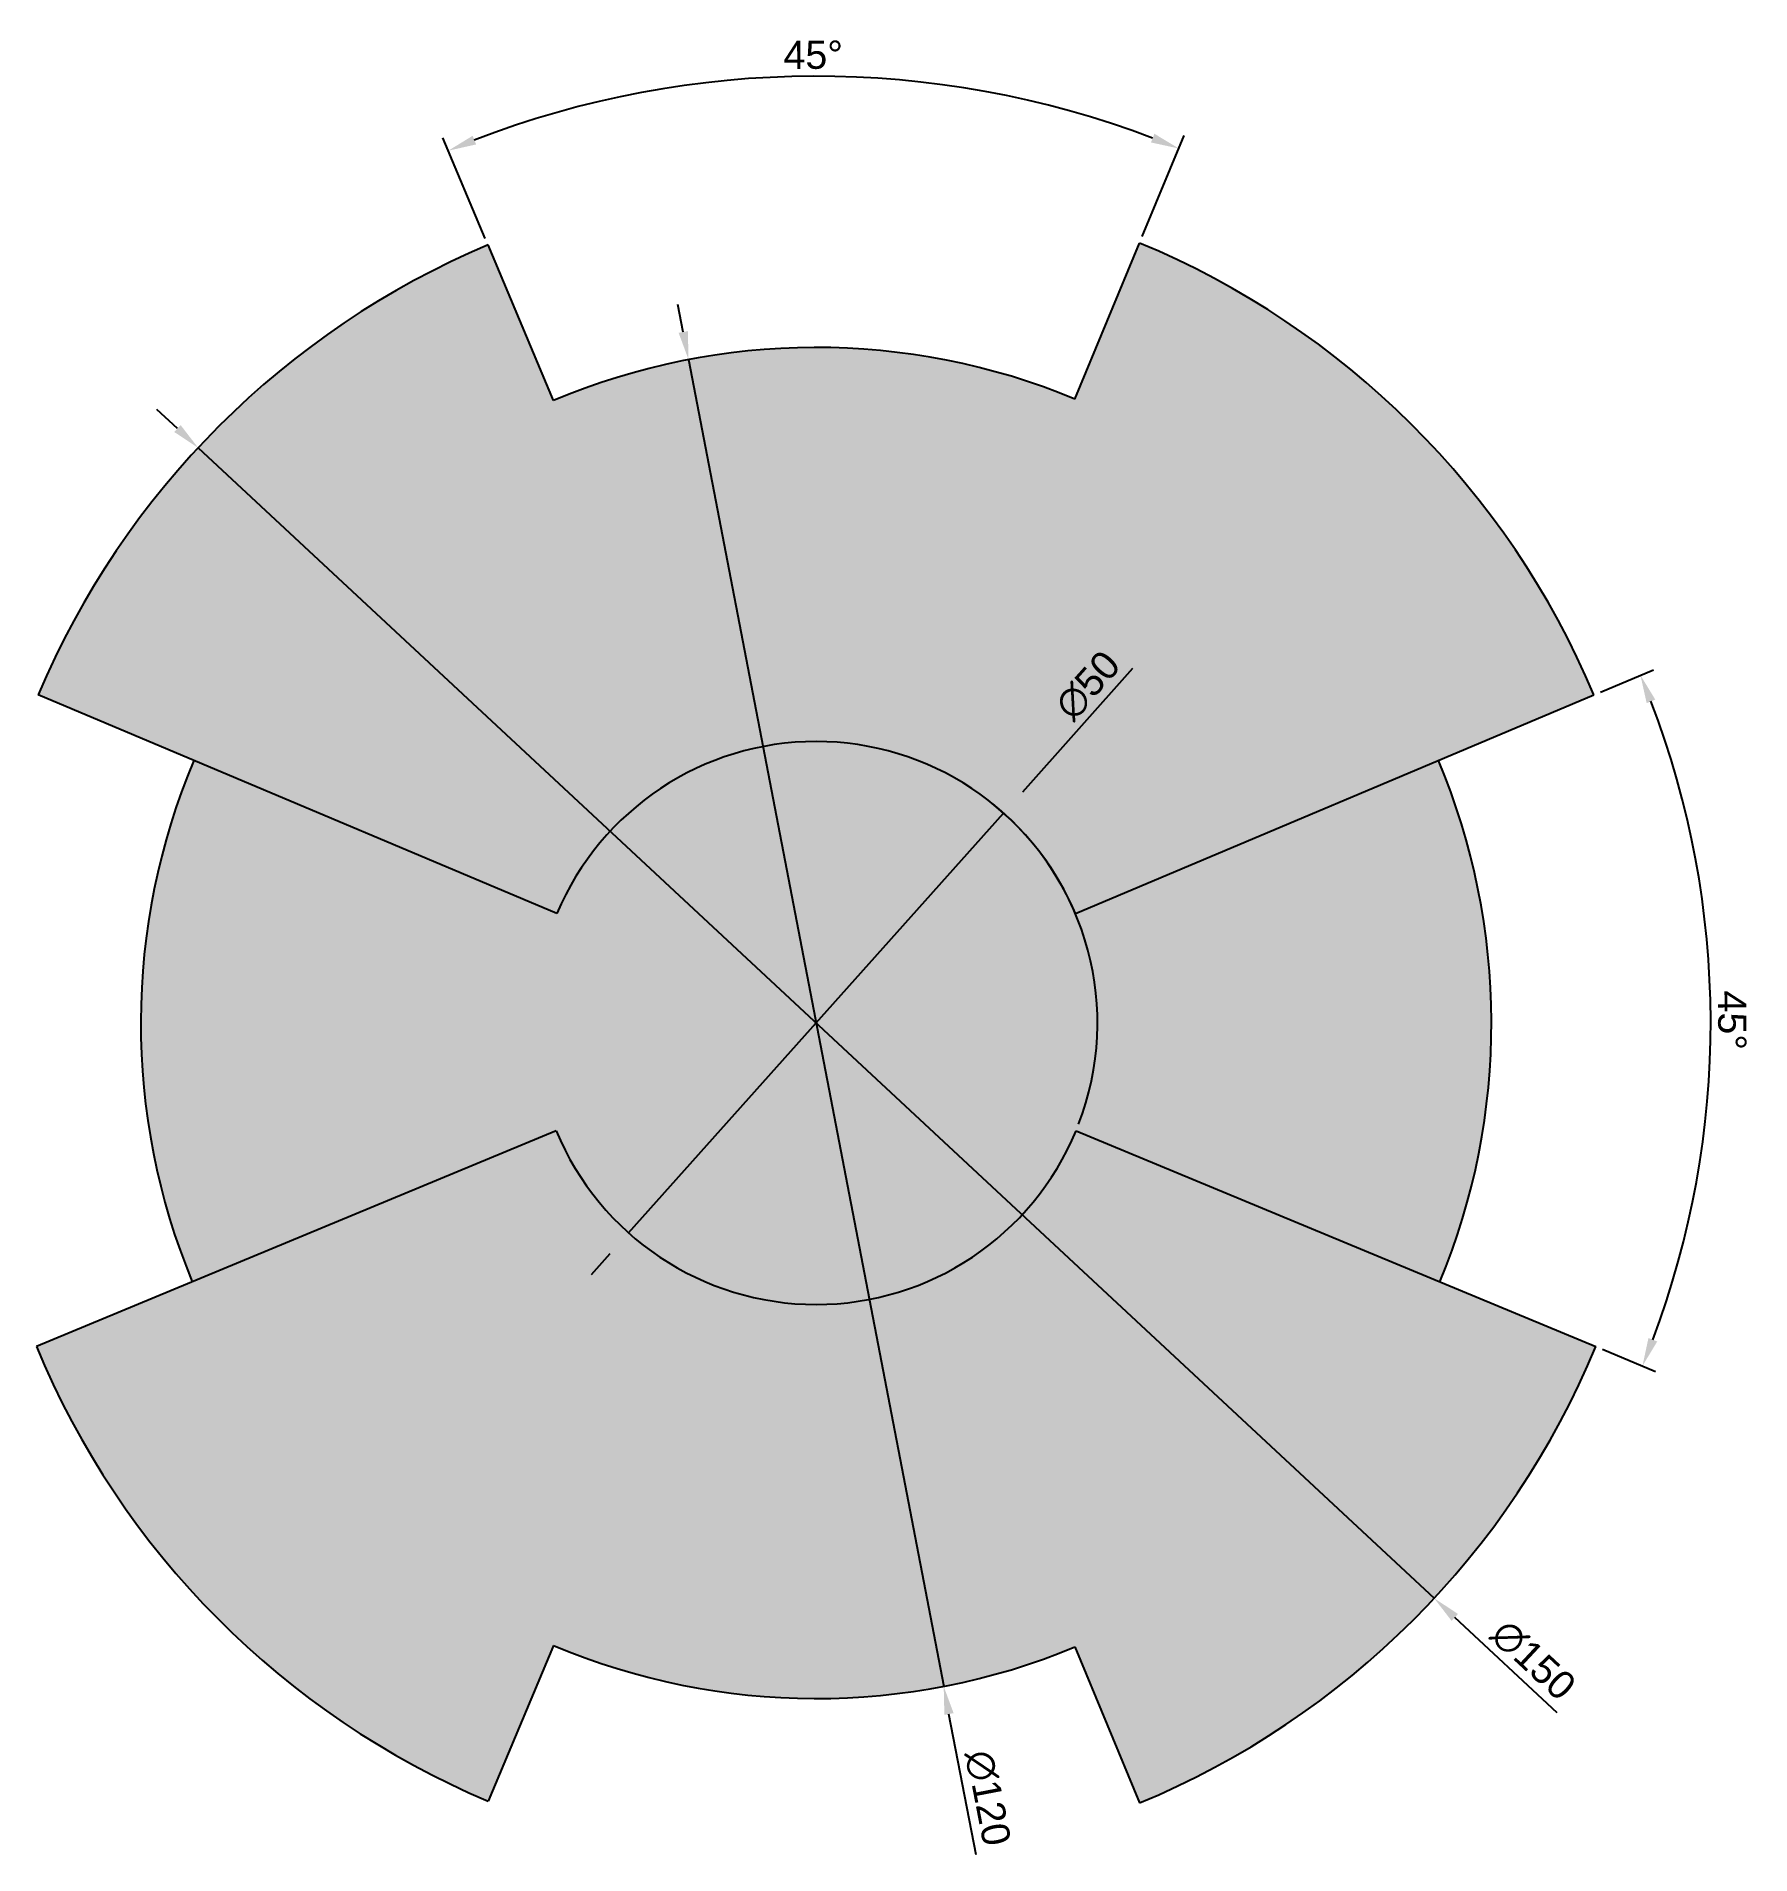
# Model space of a CAD drawing. Header units: millimetres. Extents: x 500 to 2478, y 452 to 707.
# Drawn here: x 1195.7 to 1348, y 494.9 to 656.4 of the extents above; entities that cross this region are included whole.
import ezdxf

# ---------------------------------------------------------------- set-up
doc = ezdxf.new("R2010")
doc.units = ezdxf.units.MM
doc.styles.get("Standard").update_dxf_attribs({"font": 'arial_0.ttf'})
doc.dimstyles.new('ISO-25', dxfattribs={"dimtxt": 2.5, "dimasz": 2.5, "dimexe": 1.25, "dimexo": 0.625, "dimtad": 1, "dimtxsty": 'Standard', "dimcen": 2.5, "dimadec": 0, "dimazin": 0, "dimtfac": 1, "dimtmove": 0, "dimatfit": 3, "dimfxl": 1, "dimarcsym": 0})

msp = doc.modelspace()

# ---------------------------------------------------------------- blocks, each defined once
blk = doc.blocks.new('*D115')
at = {"color": 0, "lineweight": -2, "transparency": 16777216}
for p, q in [((1293.05, 600.25), (1283.26, 589.28)), ((1248.28, 550.12), (1281.59, 587.41)), ((1246.61, 548.26), (1244.95, 546.4))]:
    blk.add_line(p, q, dxfattribs=at)
blk.add_arc((1264.93, 568.77), 25, 338.901, 51.0899, dxfattribs=at)
at = {"color": 0, "transparency": 16777216}
for points in [[(1282.94, 589.56), (1283.57, 589), (1281.59, 587.41)], [(1246.3, 548.54), (1246.92, 547.98), (1248.28, 550.12)]]:
    blk.add_solid(points, dxfattribs=at)
at = {"layer": 'Defpoints', "color": 0, "transparency": 16777216}
for p in [(1281.59, 587.41), (1248.28, 550.12)]:
    blk.add_point(p, dxfattribs=at)
at = {"color": 0, "transparency": 16777216, "insert": (1289.07, 598.75), "char_height": 2.5, "attachment_point": 5, "rotation": 48.2251}
blk.add_mtext('∅50', dxfattribs=at)
blk = doc.blocks.new('*D116')
at = {"color": 0, "lineweight": -2, "transparency": 16777216}
for p, q in [((1253.13, 630.14), (1252.66, 632.6)), ((1253.6, 627.69), (1276.27, 509.85)), ((1279.14, 494.9), (1276.74, 507.39))]:
    blk.add_line(p, q, dxfattribs=at)
at = {"color": 0, "transparency": 16777216}
for points in [[(1253.54, 630.22), (1252.72, 630.07), (1253.6, 627.69)], [(1277.15, 507.47), (1276.33, 507.32), (1276.27, 509.85)]]:
    blk.add_solid(points, dxfattribs=at)
at = {"layer": 'Defpoints', "color": 0, "transparency": 16777216}
for p in [(1253.6, 627.69), (1276.27, 509.85)]:
    blk.add_point(p, dxfattribs=at)
at = {"color": 0, "transparency": 16777216, "insert": (1280.18, 499.93), "char_height": 2.5, "attachment_point": 5, "rotation": 280.8863}
blk.add_mtext('∅120', dxfattribs=at)
blk = doc.blocks.new('*D117')
at = {"color": 0, "lineweight": -2, "transparency": 16777216}
for p, q in [((1208.2, 621.56), (1206.36, 623.26)), ((1210.03, 619.86), (1319.84, 517.68)), ((1330.78, 507.51), (1321.67, 515.98))]:
    blk.add_line(p, q, dxfattribs=at)
at = {"color": 0, "transparency": 16777216}
for points in [[(1208.48, 621.87), (1207.91, 621.26), (1210.03, 619.86)], [(1321.96, 516.28), (1321.39, 515.67), (1319.84, 517.68)]]:
    blk.add_solid(points, dxfattribs=at)
at = {"layer": 'Defpoints', "color": 0, "transparency": 16777216}
for p in [(1210.03, 619.86), (1319.84, 517.68)]:
    blk.add_point(p, dxfattribs=at)
at = {"color": 0, "transparency": 16777216, "insert": (1328.65, 512.18), "char_height": 2.5, "attachment_point": 5, "rotation": 317.0644}
blk.add_mtext('∅150', dxfattribs=at)
blk = doc.blocks.new('*D118')
at = {"color": 0, "lineweight": -2, "transparency": 16777216}
for p, q in [((1334.61, 598.16), (1339.32, 600.14)), ((1334.79, 539.79), (1339.5, 537.83))]:
    blk.add_line(p, q, dxfattribs=at)
blk.add_arc((1264.93, 568.77), 79.48, 339.2709, 21.0668, dxfattribs=at)
at = {"color": 0, "transparency": 16777216}
for points in [[(1338.72, 597.18), (1339.49, 597.49), (1338.17, 599.66)], [(1339.66, 540.48), (1338.88, 540.79), (1338.35, 538.31)]]:
    blk.add_solid(points, dxfattribs=at)
at = {"layer": 'Defpoints', "color": 0, "transparency": 16777216}
for p in [(1334.04, 597.92), (1287.97, 578.48), (1288.03, 559.19), (1343.75, 558.53), (1334.21, 540.03)]:
    blk.add_point(p, dxfattribs=at)
at = {"color": 0, "transparency": 16777216, "insert": (1346.31, 569.01), "char_height": 2.5, "attachment_point": 5, "rotation": 270.1688}
blk.add_mtext('45°', dxfattribs=at)
blk = doc.blocks.new('*D119')
at = {"color": 0, "lineweight": -2, "transparency": 16777216}
for p, q in [((1235.54, 638.45), (1231.77, 647.4)), ((1293.91, 638.62), (1297.64, 647.59))]:
    blk.add_line(p, q, dxfattribs=at)
blk.add_arc((1264.93, 568.77), 84.09, 69.1721, 111.1655, dxfattribs=at)
at = {"color": 0, "transparency": 16777216}
for points in [[(1294.99, 647.75), (1294.68, 646.98), (1297.16, 646.44)], [(1234.73, 646.8), (1234.42, 647.57), (1232.26, 646.25)]]:
    blk.add_solid(points, dxfattribs=at)
at = {"layer": 'Defpoints', "color": 0, "transparency": 16777216}
for p in [(1275.76, 652.16), (1293.67, 638.04), (1235.79, 637.87), (1241.62, 624.05), (1287.93, 624.19)]:
    blk.add_point(p, dxfattribs=at)
at = {"color": 0, "transparency": 16777216, "insert": (1264.68, 654.75), "char_height": 2.5, "attachment_point": 5, "rotation": 0.1688}
blk.add_mtext('45°', dxfattribs=at)

# ---------------------------------------------------------------- dimensions: what is measured, and where the dimension line sits
for base, line1, line2, picture, middle in [((1275.762, 652.157), ((1287.926, 624.189), (1293.674, 638.044)), ((1241.617, 624.053), (1235.788, 637.874)), '*D119', (1264.681, 654.753)), ((1343.754, 558.535), ((1287.969, 578.485), (1334.039, 597.916)), ((1288.026, 559.189), (1334.21, 540.03)), '*D118', (1346.312, 569.009))]:
    dim = msp.add_angular_dim_2l(base=base, line1=line1, line2=line2, dimstyle='ISO-25')
    dim.commit()
    dim.dimension.update_dxf_attribs({"geometry": picture, "text_midpoint": middle})
for p1, p2, picture, middle in [((1253.603, 627.689), (1276.266, 509.849), '*D116', (1278.244, 499.561)), ((1210.025, 619.857), (1319.843, 517.681), '*D117', (1327.308, 510.736)), ((1248.279, 550.125), (1281.59, 587.413), '*D115', (1290.542, 597.435))]:
    dim = msp.add_diameter_dim_2p(p1=p1, p2=p2, dimstyle='ISO-25')
    dim.commit()
    dim.dimension.update_dxf_attribs({"geometry": picture, "text_midpoint": middle, "dimtype": 163})

# ---------------------------------------------------------------- hatches: boundary and pattern name
h = msp.add_hatch(color=256)
h.dxf.hatch_style = 1
h.set_gradient(color1=(19, 155, 72), color2=(247, 242, 129), tint=1, name='SPHERICAL')
h.paths.add_polyline_path([(1293.674, 638.044), (1287.926, 624.189, 0.2007292), (1241.617, 624.053), (1235.788, 637.874, 0.1955668), (1195.83, 597.916), (1241.9, 578.485, -0.6635307), (1287.969, 578.485), (1334.039, 597.916, 0.1970968)])
h.paths.add_polyline_path([(1334.21, 540.03), (1288.026, 559.189, -0.6677825), (1241.843, 559.189), (1195.659, 540.03, 0.1970968), (1235.788, 499.664), (1241.617, 513.485, 0.2007292), (1287.926, 513.349), (1293.674, 499.494, 0.1986276)])
h = msp.add_hatch(color=256)
h.dxf.hatch_style = 1
h.set_gradient(color1=(147, 39, 143), tint=1, name='SPHERICAL')
h.paths.add_polyline_path([(1320.218, 592.086), (1287.969, 578.485, 0.6635307), (1241.9, 578.485), (1209.651, 592.086, 0.2007292), (1209.514, 545.778), (1241.843, 559.189, 0.6677825), (1288.026, 559.189), (1320.355, 545.778, 0.2007292)])

# ---------------------------------------------------------------- linework, layer by layer
for p, q in [((1287.926, 624.189), (1293.674, 638.044)), ((1241.617, 624.053), (1235.788, 637.874)), ((1241.9, 578.485), (1195.83, 597.916)), ((1287.969, 578.485), (1334.039, 597.916)), ((1241.843, 559.189), (1195.659, 540.03)), ((1288.026, 559.189), (1334.21, 540.03)), ((1241.617, 513.485), (1235.788, 499.664)), ((1287.926, 513.349), (1293.674, 499.494))]:
    msp.add_line(p, q)
for radius, start, end in [(75, 22.86901, 67.46861), (75, 112.86901, 157.13099), (60, 67.46861, 112.86901), (25, 22.86901, 157.13099), (60, 157.13099, 202.53139), (60, 337.46861, 22.86901), (25, 202.53139, 337.46861), (75, 202.53139, 247.13099), (75, 292.53139, 337.46861), (60, 247.13099, 292.53139)]:
    msp.add_arc((1264.934, 568.769), radius, start, end)

msp.set_redraw_order([(e.dxf.handle, doc.entitydb.next_handle()) for e in msp.query("TEXT MTEXT ATTDEF DIMENSION ARC_DIMENSION")])  # texts and dimensions are drawn at this point

doc.saveas('drawing.dxf')
